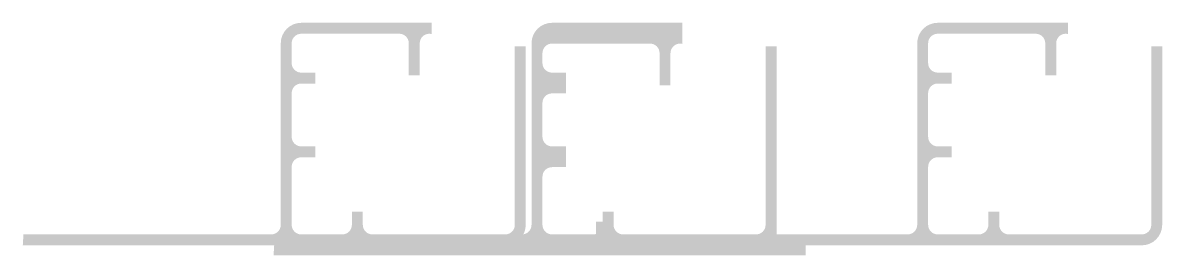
# Model space of a CAD drawing. Header units: metres. Extents: x 407243 to 407851, y 1441715 to 1442241.
# Drawn here: x 407433.8 to 407851.3, y 1442156.4 to 1442241.5 of the extents above; entities that cross this region are included whole.
import ezdxf

# ---------------------------------------------------------------- set-up
doc = ezdxf.new("R2010")
doc.units = ezdxf.units.M
doc.layers.add('HATCH', color=253, linetype='Continuous')

msp = doc.modelspace()

# ---------------------------------------------------------------- hatches: boundary and pattern name
at = {"layer": 'HATCH'}
h = msp.add_hatch(color=253, dxfattribs=at)
h.dxf.hatch_style = 1
edge = h.paths.add_edge_path()
edge.add_arc((407535.83, 1442233.95), 7.5, 90, 180)
edge.add_line((407528.33, 1442233.95), (407528.33, 1442167.47))
edge.add_arc((407524.83, 1442167.47), 3.5, -90, 0, ccw=False)
edge.add_line((407524.83, 1442163.97), (407434.08, 1442163.97))
edge.add_line((407434.08, 1442163.97), (407433.82, 1442159.97))
edge.add_line((407433.82, 1442159.97), (407610.58, 1442159.97))
edge.add_arc((407610.58, 1442167.47), 7.5, 270, 360)
edge.add_line((407618.08, 1442167.47), (407618.08, 1442232.85))
edge.add_line((407618.08, 1442232.85), (407614.08, 1442232.85))
edge.add_line((407614.08, 1442232.85), (407614.08, 1442167.47))
edge.add_arc((407610.58, 1442167.47), 3.5, -90, 0, ccw=False)
edge.add_line((407610.58, 1442163.97), (407561.89, 1442163.97))
edge.add_arc((407561.89, 1442167.47), 3.5, 180, 270, ccw=False)
edge.add_line((407558.39, 1442167.47), (407558.39, 1442172.29))
edge.add_line((407558.39, 1442172.29), (407554.39, 1442172.29))
edge.add_line((407554.39, 1442172.29), (407554.39, 1442167.47))
edge.add_arc((407550.89, 1442167.47), 3.5, -90, 0, ccw=False)
edge.add_line((407550.89, 1442163.97), (407535.83, 1442163.97))
edge.add_arc((407535.83, 1442167.47), 3.5, 180, 270, ccw=False)
edge.add_line((407532.33, 1442167.47), (407532.33, 1442188.7))
edge.add_arc((407535.83, 1442188.7), 3.5, 90, 180, ccw=False)
edge.add_line((407535.83, 1442192.2), (407540.97, 1442192.2))
edge.add_line((407540.97, 1442192.2), (407540.97, 1442196.2))
edge.add_line((407540.97, 1442196.2), (407535.83, 1442196.2))
edge.add_arc((407535.83, 1442199.7), 3.5, 180, 270, ccw=False)
edge.add_line((407532.33, 1442199.7), (407532.33, 1442215.71))
edge.add_arc((407535.83, 1442215.71), 3.5, 90, 180, ccw=False)
edge.add_line((407535.83, 1442219.21), (407540.97, 1442219.21))
edge.add_line((407540.97, 1442219.21), (407540.97, 1442223.21))
edge.add_line((407540.97, 1442223.21), (407535.83, 1442223.21))
edge.add_arc((407535.83, 1442226.71), 3.5, 180, 270, ccw=False)
edge.add_line((407532.33, 1442226.71), (407532.33, 1442233.95))
edge.add_arc((407535.83, 1442233.95), 3.5, 90, 180, ccw=False)
edge.add_line((407535.83, 1442237.45), (407571.74, 1442237.45))
edge.add_arc((407571.74, 1442233.95), 3.5, 0, 90, ccw=False)
edge.add_line((407575.24, 1442233.95), (407575.24, 1442222.22))
edge.add_line((407575.24, 1442222.22), (407579.24, 1442222.22))
edge.add_line((407579.24, 1442222.22), (407579.24, 1442233.95))
edge.add_arc((407582.74, 1442233.95), 3.5, 75.4929, 180, ccw=False)
edge.add_line((407583.62, 1442237.34), (407583.62, 1442241.45))
edge.add_line((407583.62, 1442241.45), (407535.75, 1442241.45))
h = msp.add_hatch(color=253, dxfattribs=at)
h.dxf.hatch_style = 1
edge = h.paths.add_edge_path()
edge.add_arc((407627.7, 1442233.95), 7.5, 90, 180)
edge.add_line((407620.2, 1442233.95), (407620.2, 1442167.47))
edge.add_arc((407616.7, 1442167.47), 3.5, -90, 0, ccw=False)
edge.add_line((407616.7, 1442163.97), (407525.95, 1442163.97))
edge.add_line((407525.95, 1442163.97), (407525.69, 1442159.97))
edge.add_line((407525.69, 1442159.97), (407702.45, 1442159.97))
edge.add_arc((407702.45, 1442167.47), 7.5, 270, 360)
edge.add_line((407709.95, 1442167.47), (407709.95, 1442232.85))
edge.add_line((407709.95, 1442232.85), (407705.95, 1442232.85))
edge.add_line((407705.95, 1442232.85), (407705.95, 1442167.47))
edge.add_arc((407702.45, 1442167.47), 3.5, -90, 0, ccw=False)
edge.add_line((407702.45, 1442163.97), (407653.26, 1442163.97))
edge.add_arc((407653.26, 1442166.97), 3, 180, 270, ccw=False)
edge.add_line((407650.26, 1442166.97), (407650.26, 1442172.29))
edge.add_line((407650.26, 1442172.29), (407646.26, 1442172.29))
edge.add_line((407646.26, 1442172.29), (407646.26, 1442166.97))
edge.add_arc((407643.26, 1442166.97), 3, -90, 0, ccw=False)
edge.add_line((407643.26, 1442163.97), (407627.7, 1442163.97))
edge.add_arc((407627.7, 1442167.47), 3.5, 259.9856, 270, ccw=False)
edge.add_arc((407627.7, 1442167.47), 3.5, 180, 259.9856, ccw=False)
edge.add_line((407624.2, 1442167.47), (407624.2, 1442188.7))
edge.add_arc((407627.7, 1442188.7), 3.5, 90, 180, ccw=False)
edge.add_line((407627.7, 1442192.2), (407632.84, 1442192.2))
edge.add_line((407632.84, 1442192.2), (407632.84, 1442196.2))
edge.add_line((407632.84, 1442196.2), (407627.7, 1442196.2))
edge.add_arc((407627.7, 1442199.7), 3.5, 180, 270, ccw=False)
edge.add_line((407624.2, 1442199.7), (407624.2, 1442215.71))
edge.add_arc((407627.7, 1442215.71), 3.5, 115.279, 180, ccw=False)
edge.add_arc((407627.7, 1442215.71), 3.5, 90, 115.279, ccw=False)
edge.add_line((407627.7, 1442219.21), (407632.84, 1442219.21))
edge.add_line((407632.84, 1442219.21), (407632.84, 1442223.21))
edge.add_line((407632.84, 1442223.21), (407627.7, 1442223.21))
edge.add_arc((407627.7, 1442226.71), 3.5, 227.8723, 270, ccw=False)
edge.add_arc((407627.7, 1442226.71), 3.5, 180, 227.8723, ccw=False)
edge.add_line((407624.2, 1442226.71), (407624.2, 1442233.95))
edge.add_arc((407627.7, 1442233.95), 3.5, 90, 180, ccw=False)
edge.add_line((407627.7, 1442237.45), (407663.61, 1442237.45))
edge.add_arc((407663.61, 1442233.95), 3.5, 0, 90, ccw=False)
edge.add_line((407667.11, 1442233.95), (407667.11, 1442222.22))
edge.add_line((407667.11, 1442222.22), (407671.11, 1442222.22))
edge.add_line((407671.11, 1442222.22), (407671.11, 1442233.95))
edge.add_arc((407674.61, 1442233.95), 3.5, 90, 180, ccw=False)
edge.add_line((407674.61, 1442237.45), (407675.49, 1442237.45))
edge.add_line((407675.49, 1442237.45), (407675.49, 1442241.45))
edge.add_line((407675.49, 1442241.45), (407627.62, 1442241.45))
h = msp.add_hatch(color=253, dxfattribs=at)
h.dxf.hatch_style = 1
edge = h.paths.add_edge_path()
edge.add_line((407627.62, 1442241.45), (407675.49, 1442241.45))
edge.add_line((407675.49, 1442241.45), (407675.49, 1442237.45))
edge.add_line((407675.49, 1442237.45), (407674.61, 1442237.45))
edge.add_arc((407674.61, 1442233.95), 3.5, 90, 180)
edge.add_line((407671.11, 1442233.95), (407671.11, 1442222.22))
edge.add_line((407671.11, 1442222.22), (407667.11, 1442222.22))
edge.add_line((407667.11, 1442222.22), (407667.11, 1442233.95))
edge.add_arc((407663.61, 1442233.95), 3.5, 0, 90)
edge.add_line((407663.61, 1442237.45), (407627.7, 1442237.45))
edge.add_arc((407627.7, 1442233.95), 3.5, 90, 180)
edge.add_line((407624.2, 1442233.95), (407624.2, 1442226.71))
edge.add_arc((407627.7, 1442226.71), 3.5, 180, 270)
edge.add_line((407627.7, 1442223.21), (407632.84, 1442223.21))
edge.add_line((407632.84, 1442223.21), (407632.84, 1442219.21))
edge.add_line((407632.84, 1442219.21), (407627.7, 1442219.21))
edge.add_arc((407627.7, 1442215.71), 3.5, 90, 180)
edge.add_line((407624.2, 1442215.71), (407624.2, 1442199.7))
edge.add_arc((407627.7, 1442199.7), 3.5, 180, 270)
edge.add_line((407627.7, 1442196.2), (407632.84, 1442196.2))
edge.add_line((407632.84, 1442196.2), (407632.84, 1442192.2))
edge.add_line((407632.84, 1442192.2), (407627.7, 1442192.2))
edge.add_arc((407627.7, 1442188.7), 3.5, 90, 180)
edge.add_line((407624.2, 1442188.7), (407624.2, 1442167.47))
edge.add_arc((407627.7, 1442167.47), 3.5, 180, 270)
edge.add_line((407627.7, 1442163.97), (407642.76, 1442163.97))
edge.add_arc((407642.76, 1442167.47), 3.5, 270, 360)
edge.add_line((407646.26, 1442167.47), (407646.26, 1442172.29))
edge.add_line((407646.26, 1442172.29), (407650.26, 1442172.29))
edge.add_line((407650.26, 1442172.29), (407650.26, 1442167.47))
edge.add_arc((407653.76, 1442167.47), 3.5, 180, 270)
edge.add_line((407653.76, 1442163.97), (407702.45, 1442163.97))
edge.add_arc((407702.45, 1442167.47), 3.5, 270, 360)
edge.add_line((407705.95, 1442167.47), (407705.95, 1442232.85))
edge.add_line((407705.95, 1442232.85), (407709.95, 1442232.85))
edge.add_line((407709.95, 1442232.85), (407709.95, 1442167.47))
edge.add_arc((407702.45, 1442167.47), 7.5, -90, 0, ccw=False)
edge.add_line((407702.45, 1442159.97), (407525.69, 1442159.97))
edge.add_line((407525.69, 1442159.97), (407525.95, 1442163.97))
edge.add_line((407525.95, 1442163.97), (407616.7, 1442163.97))
edge.add_arc((407616.7, 1442167.47), 3.5, 270, 360)
edge.add_line((407620.2, 1442167.47), (407620.2, 1442233.95))
edge.add_arc((407627.7, 1442233.95), 7.5, 90, 180, ccw=False)
h = msp.add_hatch(color=253, dxfattribs=at)
h.dxf.hatch_style = 1
edge = h.paths.add_edge_path()
edge.add_arc((407627.7, 1442233.95), 7.5, 90, 180)
edge.add_line((407620.2, 1442233.95), (407620.2, 1442167.47))
edge.add_arc((407616.7, 1442167.47), 3.5, -90, 0, ccw=False)
edge.add_line((407616.7, 1442163.97), (407525.95, 1442163.97))
edge.add_line((407525.95, 1442163.97), (407525.69, 1442159.97))
edge.add_line((407525.69, 1442159.97), (407702.45, 1442159.97))
edge.add_arc((407702.45, 1442167.47), 7.5, 270, 360)
edge.add_line((407709.95, 1442167.47), (407709.95, 1442232.85))
edge.add_line((407709.95, 1442232.85), (407705.95, 1442232.85))
edge.add_line((407705.95, 1442232.85), (407705.95, 1442167.47))
edge.add_arc((407702.45, 1442167.47), 3.5, -90, 0, ccw=False)
edge.add_line((407702.45, 1442163.97), (407653.76, 1442163.97))
edge.add_arc((407653.76, 1442167.47), 3.5, 180, 270, ccw=False)
edge.add_line((407650.26, 1442167.47), (407650.26, 1442172.29))
edge.add_line((407650.26, 1442172.29), (407646.26, 1442172.29))
edge.add_line((407646.26, 1442172.29), (407646.26, 1442167.47))
edge.add_arc((407642.76, 1442167.47), 3.5, -90, 0, ccw=False)
edge.add_line((407642.76, 1442163.97), (407627.7, 1442163.97))
edge.add_arc((407627.7, 1442167.47), 3.5, 180, 270, ccw=False)
edge.add_line((407624.2, 1442167.47), (407624.2, 1442188.7))
edge.add_arc((407627.7, 1442188.7), 3.5, 90, 180, ccw=False)
edge.add_line((407627.7, 1442192.2), (407632.84, 1442192.2))
edge.add_line((407632.84, 1442192.2), (407632.84, 1442196.2))
edge.add_line((407632.84, 1442196.2), (407627.7, 1442196.2))
edge.add_arc((407627.7, 1442199.7), 3.5, 180, 270, ccw=False)
edge.add_line((407624.2, 1442199.7), (407624.2, 1442215.71))
edge.add_arc((407627.7, 1442215.71), 3.5, 90, 180, ccw=False)
edge.add_line((407627.7, 1442219.21), (407632.84, 1442219.21))
edge.add_line((407632.84, 1442219.21), (407632.84, 1442223.21))
edge.add_line((407632.84, 1442223.21), (407627.7, 1442223.21))
edge.add_arc((407627.7, 1442226.71), 3.5, 180, 270, ccw=False)
edge.add_line((407624.2, 1442226.71), (407624.2, 1442233.95))
edge.add_arc((407627.7, 1442233.95), 3.5, 90, 180, ccw=False)
edge.add_line((407627.7, 1442237.45), (407663.61, 1442237.45))
edge.add_arc((407663.61, 1442233.95), 3.5, 0, 90, ccw=False)
edge.add_line((407667.11, 1442233.95), (407667.11, 1442222.22))
edge.add_line((407667.11, 1442222.22), (407671.11, 1442222.22))
edge.add_line((407671.11, 1442222.22), (407671.11, 1442233.95))
edge.add_arc((407674.61, 1442233.95), 3.5, 75.4929, 180, ccw=False)
edge.add_line((407675.49, 1442237.34), (407675.49, 1442241.45))
edge.add_line((407675.49, 1442241.45), (407627.62, 1442241.45))
h = msp.add_hatch(color=253, dxfattribs=at)
h.dxf.hatch_style = 1
edge = h.paths.add_edge_path()
edge.add_arc((407769, 1442233.95), 7.5, 90, 180)
edge.add_line((407761.5, 1442233.95), (407761.5, 1442167.47))
edge.add_arc((407758, 1442167.47), 3.5, -90, 0, ccw=False)
edge.add_line((407758, 1442163.97), (407667.25, 1442163.97))
edge.add_line((407667.25, 1442163.97), (407666.99, 1442159.97))
edge.add_line((407666.99, 1442159.97), (407843.75, 1442159.97))
edge.add_arc((407843.75, 1442167.47), 7.5, 270, 360)
edge.add_line((407851.25, 1442167.47), (407851.25, 1442232.85))
edge.add_line((407851.25, 1442232.85), (407847.25, 1442232.85))
edge.add_line((407847.25, 1442232.85), (407847.25, 1442167.47))
edge.add_arc((407843.75, 1442167.47), 3.5, -90, 0, ccw=False)
edge.add_line((407843.75, 1442163.97), (407795.06, 1442163.97))
edge.add_arc((407795.06, 1442167.47), 3.5, 180, 270, ccw=False)
edge.add_line((407791.56, 1442167.47), (407791.56, 1442172.29))
edge.add_line((407791.56, 1442172.29), (407787.56, 1442172.29))
edge.add_line((407787.56, 1442172.29), (407787.56, 1442167.47))
edge.add_arc((407784.06, 1442167.47), 3.5, -90, 0, ccw=False)
edge.add_line((407784.06, 1442163.97), (407769, 1442163.97))
edge.add_arc((407769, 1442167.47), 3.5, 180, 270, ccw=False)
edge.add_line((407765.5, 1442167.47), (407765.5, 1442188.7))
edge.add_arc((407769, 1442188.7), 3.5, 90, 180, ccw=False)
edge.add_line((407769, 1442192.2), (407774.14, 1442192.2))
edge.add_line((407774.14, 1442192.2), (407774.14, 1442196.2))
edge.add_line((407774.14, 1442196.2), (407769, 1442196.2))
edge.add_arc((407769, 1442199.7), 3.5, 180, 270, ccw=False)
edge.add_line((407765.5, 1442199.7), (407765.5, 1442215.71))
edge.add_arc((407769, 1442215.71), 3.5, 90, 180, ccw=False)
edge.add_line((407769, 1442219.21), (407774.14, 1442219.21))
edge.add_line((407774.14, 1442219.21), (407774.14, 1442223.21))
edge.add_line((407774.14, 1442223.21), (407769, 1442223.21))
edge.add_arc((407769, 1442226.71), 3.5, 180, 270, ccw=False)
edge.add_line((407765.5, 1442226.71), (407765.5, 1442233.95))
edge.add_arc((407769, 1442233.95), 3.5, 90, 180, ccw=False)
edge.add_line((407769, 1442237.45), (407804.91, 1442237.45))
edge.add_arc((407804.91, 1442233.95), 3.5, 0, 90, ccw=False)
edge.add_line((407808.41, 1442233.95), (407808.41, 1442222.22))
edge.add_line((407808.41, 1442222.22), (407812.41, 1442222.22))
edge.add_line((407812.41, 1442222.22), (407812.41, 1442233.95))
edge.add_arc((407815.91, 1442233.95), 3.5, 75.4929, 180, ccw=False)
edge.add_line((407816.79, 1442237.34), (407816.79, 1442241.45))
edge.add_line((407816.79, 1442241.45), (407768.92, 1442241.45))
h = msp.add_hatch(color=256, dxfattribs=at)
h.dxf.hatch_style = 1
edge = h.paths.add_edge_path()
edge.add_line((407627.62, 1442237.84), (407675.49, 1442237.84))
edge.add_line((407675.49, 1442237.84), (407675.49, 1442233.73))
edge.add_arc((407674.61, 1442230.34), 3.5, 75.4929, 180)
edge.add_line((407671.11, 1442230.34), (407671.11, 1442218.61))
edge.add_line((407671.11, 1442218.61), (407667.11, 1442218.61))
edge.add_line((407667.11, 1442218.61), (407667.11, 1442230.34))
edge.add_arc((407663.61, 1442230.34), 3.5, 0, 90)
edge.add_line((407663.61, 1442233.84), (407627.7, 1442233.84))
edge.add_arc((407627.7, 1442230.34), 3.5, 90, 180)
edge.add_line((407624.2, 1442230.34), (407624.2, 1442223.1))
edge.add_arc((407627.7, 1442223.1), 3.5, 180, 270)
edge.add_line((407627.7, 1442219.6), (407632.84, 1442219.6))
edge.add_line((407632.84, 1442219.6), (407632.84, 1442215.6))
edge.add_line((407632.84, 1442215.6), (407627.7, 1442215.6))
edge.add_arc((407627.7, 1442212.1), 3.5, 90, 180)
edge.add_line((407624.2, 1442212.1), (407624.2, 1442196.09))
edge.add_arc((407627.7, 1442196.09), 3.5, 180, 270)
edge.add_line((407627.7, 1442192.59), (407632.84, 1442192.59))
edge.add_line((407632.84, 1442192.59), (407632.84, 1442188.59))
edge.add_line((407632.84, 1442188.59), (407627.7, 1442188.59))
edge.add_arc((407627.7, 1442185.09), 3.5, 90, 180)
edge.add_line((407624.2, 1442185.09), (407624.2, 1442163.86))
edge.add_arc((407627.7, 1442163.86), 3.5, 180, 270)
edge.add_line((407627.7, 1442160.36), (407640.37, 1442160.36))
edge.add_arc((407640.37, 1442163.86), 3.5, 270, 360)
edge.add_line((407643.87, 1442163.86), (407643.87, 1442168.68))
edge.add_line((407643.87, 1442168.68), (407647.87, 1442168.68))
edge.add_line((407647.87, 1442168.68), (407647.87, 1442163.86))
edge.add_arc((407651.37, 1442163.86), 3.5, 180, 270)
edge.add_line((407651.37, 1442160.36), (407702.45, 1442160.36))
edge.add_arc((407702.45, 1442163.86), 3.5, 270, 360)
edge.add_line((407705.95, 1442163.86), (407705.95, 1442229.24))
edge.add_line((407705.95, 1442229.24), (407709.95, 1442229.24))
edge.add_line((407709.95, 1442229.24), (407709.95, 1442164.12))
edge.add_line((407709.95, 1442164.12), (407709.95, 1442163.86))
edge.add_arc((407713.45, 1442163.86), 3.5, 180, 270)
edge.add_line((407713.45, 1442160.36), (407720.59, 1442160.36))
edge.add_line((407720.59, 1442160.36), (407720.59, 1442156.36))
edge.add_line((407720.59, 1442156.36), (407525.69, 1442156.36))
edge.add_line((407525.69, 1442156.36), (407525.95, 1442160.36))
edge.add_line((407525.95, 1442160.36), (407616.7, 1442160.36))
edge.add_arc((407616.7, 1442163.86), 3.5, 270, 360)
edge.add_line((407620.2, 1442163.86), (407620.2, 1442230.34))
edge.add_arc((407627.7, 1442230.34), 7.5, 90, 180, ccw=False)

doc.saveas('drawing.dxf')
